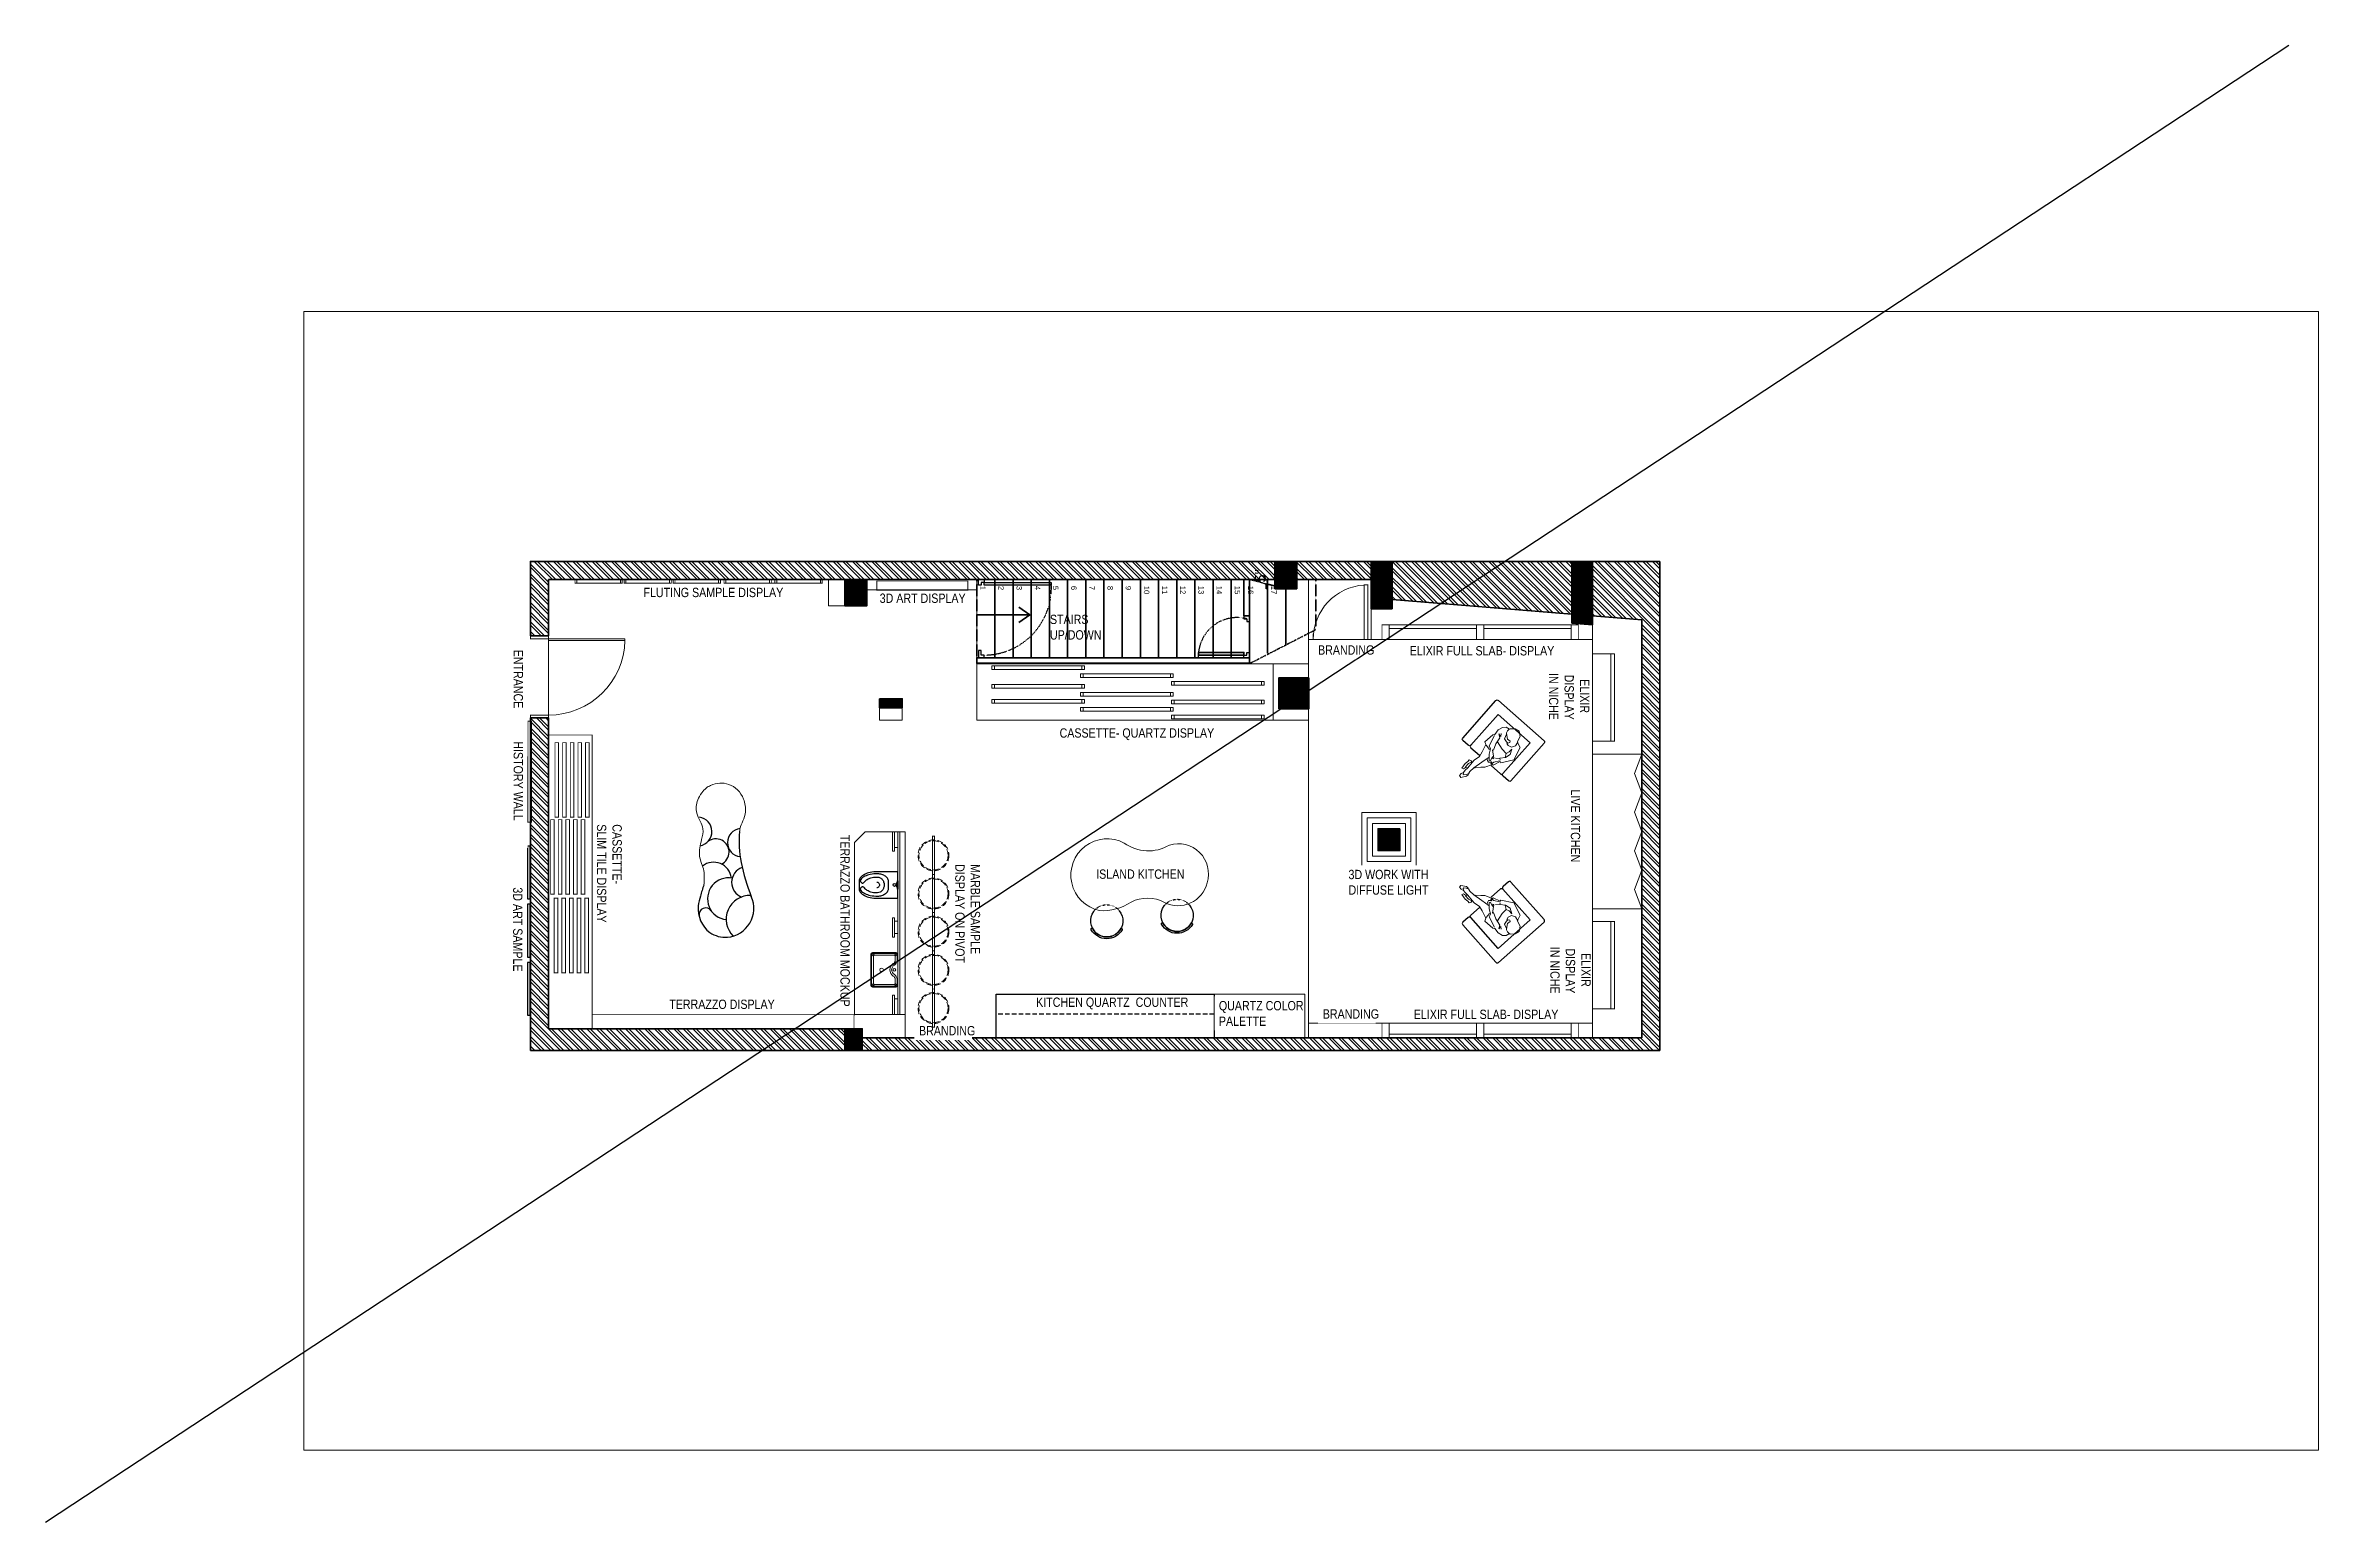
# Model space of a CAD drawing. Header units: inches. Extents: x -109431 to 29005, y -34715 to -1756.
# Drawn here: x -53506 to -52256, y -12465 to -11653 of the extents above; entities that cross this region are included whole.
import ezdxf
from ezdxf.lldxf.tags import DXFTag

# ---------------------------------------------------------------- set-up
doc = ezdxf.new("R2010")
doc.units = ezdxf.units.IN
doc.header["$LTSCALE"] = 0.05
doc.header["$MEASUREMENT"] = 0
doc.header["$PDMODE"] = 3
doc.header["$PDSIZE"] = -4
for name, pattern in [('A2-XREF-115_FURN$0$HIDDEN', [0.375, 0.25, -0.125]), ('ACAD_ISO03W100', [30, 12, -18]), ('DASHED2', [0.375, 0.25, -0.125])]:
    doc.linetypes.add(name, pattern=pattern)
doc.layers.get('Defpoints').update_dxf_attribs({"linetype": 'DASHED2'})
for name, color, linetype, lineweight in [('A-PEOPLE', 12, 'Continuous', 20), ('FURNITURE', 1, 'Continuous', 18), ('hatch', 7, 'Continuous', 25), ('WALL', 7, 'Continuous', 35)]:
    doc.layers.add(name, color=color, linetype=linetype, lineweight=lineweight)
for name, color, linetype in [('Column', 6, 'Continuous'), ('Dim', 4, 'Continuous'), ('Door', 3, 'Continuous'), ('Flooring Layout', 7, 'Continuous'), ('Furniture text & dimension', 7, 'Continuous'), ('T-furniture', 7, 'Continuous'), ('text', 4, 'Continuous')]:
    doc.layers.add(name, color=color, linetype=linetype)
doc.styles.add('4MMOF3-8', font='ARIALN.TTF', dxfattribs={"height": 5.12})
doc.styles.get("Standard").update_dxf_attribs({"font": 'stylu.ttf', "height": 6})
tags = doc.linetypes.add('A2-XREF-115_FURN$0$DASHED', pattern=[0.75, 0.5, -0.25]).pattern_tags.tags
tags[6:7] = [DXFTag(74, 4), DXFTag(75, 0), DXFTag(340, '0'), DXFTag(46, 1.0), DXFTag(50, 0.0), DXFTag(44, 0.0), DXFTag(45, 0.0)]
tags[4:5] = [DXFTag(74, 4), DXFTag(75, 0), DXFTag(340, '0'), DXFTag(46, 1.0), DXFTag(50, 0.0), DXFTag(44, 0.0), DXFTag(45, 0.0)]
doc.dimstyles.new('STANDARD$0', dxfattribs={"dimscale": 0, "dimtxt": 4, "dimasz": 0.5, "dimexe": 0, "dimexo": 0, "dimgap": 0, "dimtad": 0, "dimzin": 0, "dimdsep": 46, "dimlunit": 4, "dimtxsty": 'Standard', "dimblk": 'ARCHTICK', "dimcen": 0.09375, "dimclrd": 256, "dimclre": 8, "dimclrt": 7, "dimadec": 0, "dimazin": 0, "dimtfac": 1, "dimtofl": 0, "dimtmove": 1, "dimatfit": 3, "dimldrblk": 'OBLIQUE', "dimfxl": 0.1875, "dimtolj": 1, "dimtzin": 0, "dimlwd": -1, "dimlwe": -1, "dimarcsym": 0})
pattern_1 = [(315, (-48848.629, 72326.7286), (2.65165043, 2.65165043), []), (315, (-48848.629, 72324.9608), (2.65165043, 2.65165043), [])]
pattern_2 = [(315, (1604.03334, 22.31148), (0.08838834765, 0.08838834765), [])]
pattern_3 = [(315, (-48848.6291, 72326.72857), (0.08838834765, 0.08838834765), [])]

msp = doc.modelspace()

# ---------------------------------------------------------------- texts
at = {"layer": 'Dim', "ltscale": 0.25, "char_height": 3, "attachment_point": 1, "rotation": 270}
for s, insert in [('1 ', (-52988.77966, -11950.01677)), ('2 ', (-52978.77966, -11950.01677)), ('3 ', (-52968.77966, -11950.01677)), ('4 ', (-52958.72364, -11950.01677)), ('5 ', (-52948.77966, -11950.01677)), ('6 ', (-52938.77966, -11950.01677)), ('7 ', (-52928.77966, -11950.01677)), ('8 ', (-52918.77966, -11950.01677)), ('9 ', (-52908.77966, -11950.01677)), ('10 ', (-52898.72364, -11950.01677)), ('11 ', (-52888.77966, -11950.01677)), ('12 ', (-52878.77966, -11950.01677)), ('13 ', (-52868.72364, -11950.01677)), ('14 ', (-52858.77966, -11950.01677)), ('15', (-52848.77966, -11950.01677)), ('16', (-52841.49097, -11950.01677)), ('17 ', (-52828.77966, -11950.01677))]:
    msp.add_mtext_dynamic_manual_height_columns(s, width=44, gutter_width=1, heights=[0], dxfattribs=dict(at, insert=insert))
at = {"layer": 'text', "ltscale": 50, "char_height": 5.12, "attachment_point": 4, "style": '4MMOF3-8'}
for s, insert in [('FLUTING SAMPLE DISPLAY', (-53177.00954, -11953.66243)), ('ELIXIR FULL SLAB- DISPLAY', (-52755.49817, -11985.73237)), ('CASSETTE- QUARTZ DISPLAY', (-52948.09651, -12031.61221)), ('ELIXIR FULL SLAB- DISPLAY', (-52753.25285, -12185.7087))]:
    msp.add_mtext_dynamic_manual_height_columns(s, width=127.679357, gutter_width=15.396, heights=[0], dxfattribs=dict(at, insert=insert))
for s, insert, width in [('3D ART DISPLAY', (-53047.04994, -11956.83683), 66.2810962), ('STAIRS\\PUP/DOWN', (-52953.39824, -11972.73462), 66.2810962), ('TERRAZZO DISPLAY', (-53162.8144, -12180.17928), 66.2810962), ('KITCHEN QUARTZ  COUNTER ', (-52961.00953, -12179.69165), 96.6573193)]:
    msp.add_mtext(s, dxfattribs=dict(at, insert=insert, width=width))
at = {"layer": 'text', "ltscale": 50, "char_height": 5.12, "attachment_point": 4, "rotation": 270, "style": '4MMOF3-8'}
for s, insert, width in [('\\pi43.54286;ELIXIR\\P\\pi39.38155; DISPLAY \\P\\pi40.12894;IN NICHE', (-52667.81741, -11957.81642), 105.1209635), ('LIVE KITCHEN', (-52664.34523, -12061.97324), 105.1209635), ('TERRAZZO BATHROOM MOCKUP', (-53066.1159, -12086.94507), 103.7020243), ('MARBLE SAMPLE\\PDISPLAY ON PIVOT', (-52998.70935, -12103.03531), 105.1209635), ('3D ART SAMPLE', (-53246.16725, -12115.83972), 72.3298546), ('\\pi43.54286;ELIXIR\\P\\pi39.38155; DISPLAY \\P\\pi40.12894;IN NICHE', (-52667.10441, -12108.4053), 105.1209635)]:
    msp.add_mtext(s, dxfattribs=dict(at, insert=insert, width=width))
at = {"layer": 'text', "ltscale": 50, "insert": (-53195.79826, -12081.11856), "char_height": 5.12, "attachment_point": 4, "rotation": 270, "style": '4MMOF3-8'}
msp.add_mtext_dynamic_manual_height_columns('CASSETTE- \\PSLIM TILE DISPLAY', width=127.679357, gutter_width=15.396, heights=[0], dxfattribs=at)

# ---------------------------------------------------------------- blocks, each defined once
blk = doc.blocks.new('_ArchTick')
at = {"color": 0, "const_width": 0.15}
blk.add_lwpolyline([(-0.5, -0.5), (0.5, 0.5)], dxfattribs=at)
blk = doc.blocks.new('*D281')
at = {"layer": 'Defpoints', "color": 0, "ltscale": 0.25, "transparency": 16777216}
for p in [(-52834.5, -11946.6), (-52829.7, -11946.6), (-52829.7, -11951.6)]:
    blk.add_point(p, dxfattribs=at)
at = {"layer": 'Dim', "linetype": 'ACAD_ISO03W100', "ltscale": 0.25, "transparency": 16777216}
for p, q in [((-52834.5, -11949.1), (-52837.6, -11948.1)), ((-52834.5, -11951.6), (-52834.5, -11946.6))]:
    blk.add_line(p, q, dxfattribs=at)
at = {"layer": 'Dim', "color": 8, "linetype": 'ACAD_ISO03W100', "ltscale": 0.25, "transparency": 16777216}
for p, q in [((-52834.3, -11946.6), (-52834.5, -11946.6)), ((-52834.3, -11951.6), (-52834.5, -11951.6))]:
    blk.add_line(p, q, dxfattribs=at)
at = {"layer": 'Dim', "ltscale": 0.25, "transparency": 16777216, "xscale": 0.5, "yscale": 0.5, "zscale": 0.5}
for p, rotation in [((-52834.5, -11946.6), 90), ((-52834.5, -11951.6), 270)]:
    blk.add_blockref('_ArchTick', p, dxfattribs=dict(at, rotation=rotation))
at = {"layer": 'Dim', "color": 7, "ltscale": 0.25, "transparency": 16777216, "insert": (-52837.6, -11944.5), "char_height": 6, "attachment_point": 5, "rotation": 90}
blk.add_mtext('\\A1;5"', dxfattribs=at)
blk = doc.blocks.new('_OBLIQUE')
at = {"color": 0, "linetype": 'ByBlock'}
blk.add_line((-0.5, -0.5), (0.5, 0.5), dxfattribs=at)
blk = doc.blocks.new('HINDWARE VASCA BASIN')
at = {"ltscale": 10}
for points in [[(-8.5, -15), (8.5, -15, 0.414214), (9.5, -14), (9.5, -1, 0.414214), (8.5, 0), (-8.5, 0, 0.414214), (-9.5, -1), (-9.5, -14, 0.414214)], [(5.1, -0.5), (8.5, -0.5, -0.414214), (9, -1), (9, -14, -0.414214), (8.5, -14.5), (-8.5, -14.5, -0.414214), (-9, -14), (-9, -1, -0.414214), (-8.5, -0.5), (-5.1, -0.5, -0.233404), (-2.6, -2, 0.262849), (0, -3.5, 0.262849), (2.6, -2, -0.233404)]]:
    blk.add_lwpolyline(points, format="xyb", close=True, dxfattribs=at)
at = {"color": 9, "ltscale": 10}
for points in [[(-9, -1), (-8, -2)], [(-8.5, -0.5), (-7.5, -1.5)], [(8.5, -0.5), (7.5, -1.5)], [(9, -1), (8, -2)], [(-9, -14), (-8, -13)], [(-8.5, -14.5), (-7.5, -13.5)], [(8.5, -14.5), (7.5, -13.5)], [(9, -14), (8, -13)]]:
    blk.add_lwpolyline(points, dxfattribs=at)
blk.add_lwpolyline([(5.2, -1.5), (7.5, -1.5, -0.414214), (8, -2), (8, -13, -0.414214), (7.5, -13.5), (-7.5, -13.5, -0.414214), (-8, -13), (-8, -2, -0.414214), (-7.5, -1.5), (-5.2, -1.5, -0.227834), (-3.4, -2.6, 0.262027), (0, -4.5, 0.262027), (3.4, -2.6, -0.227834)], format="xyb", close=True, dxfattribs=at)
at = {"ltscale": 10}
for centre, radius in [((0, -9), 1), ((0, -2), 0.75)]:
    blk.add_circle(centre, radius, dxfattribs=at)
blk = doc.blocks.new('A$C26633AF0')
at = {"layer": 'T-furniture', "color": 11}
blk.add_lwpolyline([(0, 10.5, 0.049648), (0.4, 6.2, 0.06346), (1.5, 3.1, 0.103485), (3.4, 0.6, 0.178458), (5.1, 0), (9.9, 0, 0.178458), (11.6, 0.6, 0.103485), (13.5, 3.1, 0.06346), (14.6, 6.2, 0.049648), (15, 10.5), (15, 22), (0, 22)], format="xyb", close=True, dxfattribs=at)
at = {"layer": 'T-furniture', "color": 1}
blk.add_lwpolyline([(10.6, 0.9, 0.103485), (12.4, 3.3, 0.06346), (13.4, 6.3, 0.049648), (13.8, 10.5, 0.075858), (13.4, 12.9, 0.086069), (12.4, 14.9, 0.105985), (10.9, 16.3, 0.126201), (9.1, 16.7), (5.9, 16.7, 0.126201), (4.1, 16.3, 0.105985), (2.6, 14.9, 0.086069), (1.6, 12.9, 0.075858), (1.2, 10.5, 0.049648), (1.6, 6.3, 0.06346), (2.6, 3.3, 0.103485), (4.4, 0.9, 0.097511), (4.9, 0.7, 0.09808), (5.4, 0.7, 0.098895), (5.8, 0.9, 0.099479), (6.2, 1.3, 0.099479), (6.4, 1.7, 0.098895), (6.4, 2.2, 0.09808), (6.2, 2.7, 0.097511), (5.8, 3, -0.102445), (4.4, 4.6, -0.077884), (3.4, 6.7, -0.065096), (3, 9.5, -0.024284), (3.1, 10.5, -0.115331), (3.4, 11.9, -0.103946), (4.4, 13.1, -0.091071), (5.8, 13.9, -0.083675), (7.5, 14.2, -0.083675), (9.2, 13.9, -0.091071), (10.6, 13.1, -0.103946), (11.6, 11.9, -0.115331), (11.9, 10.5, -0.024284), (12, 9.5, -0.065096), (11.6, 6.7, -0.077884), (10.6, 4.6, -0.102445), (9.2, 3, 0.097511), (8.8, 2.7, 0.09808), (8.6, 2.2, 0.098895), (8.6, 1.7, 0.099479), (8.8, 1.3, 0.099479), (9.2, 0.9, 0.098895), (9.6, 0.7, 0.09808), (10.1, 0.7, 0.097511)], format="xyb", close=True, dxfattribs=at)
at = {"layer": 'T-furniture', "color": 1, "ltscale": 2}
for points in [[(5.1, 21.7), (5.1, 22), (9.9, 22), (9.9, 21.7)], [(6.1, 21.4), (6.1, 21.7), (8.7, 21.7), (8.7, 21.4)]]:
    blk.add_lwpolyline(points, close=True, dxfattribs=at)
at = {"layer": 'T-furniture', "color": 1}
blk.add_lwpolyline([(5.9, 10, -0.111064), (6, 10.6, -0.102841), (6.3, 11, -0.093011), (6.9, 11.4, -0.087082), (7.5, 11.5, -0.087082), (8.1, 11.4, -0.093011), (8.7, 11, -0.102841), (9, 10.6, -0.111064), (9.1, 10, -0.111064)], format="xyb", dxfattribs=at)
blk.add_circle((7.5, 20.1), 0.816, dxfattribs=at)
at = {"layer": 'T-furniture', "color": 1, "ltscale": 2}
blk.add_arc((7.4, 24.6), 3.39, 247.5212, 292.4788, dxfattribs=at)
blk = doc.blocks.new('A$7E7C19E2B201E1')
at = {"color": 11}
blk.add_lwpolyline([(-219, -370, 0.428876), (-236, -397, 0.57735), (245, -381, 0.536088), (227, -355, -0.615882)], format="xyb", close=True, dxfattribs=at)
at = {"color": 6}
blk.add_arc((0, -250), 250, 142.6792, 37.3208, dxfattribs=at)
at = {"color": 1, "linetype": 'ACAD_ISO03W100', "ltscale": 3}
blk.add_arc((0, -250), 250, 37.3028, 142.6972, dxfattribs=at)
blk = doc.blocks.new('A$C9f012d1b')
at = {"layer": 'A-PEOPLE', "color": 1, "lineweight": 0}
blk.add_lwpolyline([(736, 178), (755, 204), (786, 212), (795, 233), (715, 244), (669, 233), (639, 235), (631, 208), (637, 180), (597, 183), (509, 162), (437, 176), (326, 204), (305, 239), (156, 220), (137, 204), (59, 210), (-10, 187), (-44, 153), (-53, 99), (-65, 96), (-111, 42), (-120, -21), (-78, -82), (0, -99), (15, -116), (40, -183), (227, -232), (378, -120), (370, -103), (473, -63), (471, -51), (572, 4), (610, 46), (667, 101), (683, 113), (755, 119), (784, 115), (805, 109), (837, 111), (900, 159), (892, 191), (858, 191), (822, 178), (786, 183)], close=True, dxfattribs=at)
for points in [[(4, -108), (65, -120), (116, -91), (128, -40), (118, -7), (80, -30), (67, -19), (67, 25), (36, 65), (11, 94), (-19, 103), (-44, 101)], [(25, 82), (90, 61), (105, 14), (107, -11)], [(69, 145), (101, 122), (95, 168), (126, 122), (225, 105), (313, 71), (318, 86), (395, -5), (408, -2), (387, 23), (452, 6), (458, 23), (395, 80), (326, 115), (309, 157), (151, 197)], [(189, 107), (221, -11), (229, -91), (185, -110), (132, -110), (204, -145), (282, -122), (339, -68), (355, -91)], [(330, 193), (343, 120)], [(465, 56), (477, 40), (484, 12), (467, -9), (450, -21), (477, -26), (482, -34), (437, -45), (368, -91)], [(427, 54), (547, 82), (683, 113)], [(637, 180), (736, 178)], [(646, 193), (686, 210), (749, 210)], [(829, 174), (847, 164), (847, 151), (824, 132), (784, 111)], [(229, -91), (280, -118)], [(345, -74), (381, -23)]]:
    blk.add_lwpolyline(points, dxfattribs=at)

# ---------------------------------------------------------------- dimensions: what is measured, and where the dimension line sits
at = {"layer": 'Dim', "ltscale": 0.25}
dim = msp.add_linear_dim(base=(-52834.48659, -11946.57168), p1=(-52829.68157, -11951.57168), p2=(-52829.68157, -11946.57168), angle=270, dimstyle='STANDARD$0', override={"dimscale": 1, "dimfxlon": 1}, dxfattribs=at)
dim.commit()
dim.dimension.update_dxf_attribs({"geometry": '*D281', "text_midpoint": (-52837.61616, -11948.13281)})

# ---------------------------------------------------------------- hatches: boundary and pattern name
at = {"layer": 'Column', "ltscale": 0.25}
h = msp.add_hatch(dxfattribs=at)
h.set_pattern_fill('ANSI31', color=1, angle=270)
h.set_pattern_definition(pattern_3)
h.paths.add_polyline_path([(-52817.68157, -11951.57168), (-52817.68157, -11936.57168), (-52829.68157, -11936.57168), (-52829.68157, -11951.57168)])
h = msp.add_hatch(dxfattribs=at)
h.set_pattern_fill('ANSI31', color=1, angle=270)
h.set_pattern_definition(pattern_3)
h.paths.add_polyline_path([(-52765.18157, -11962.57168), (-52765.18157, -11936.57168), (-52776.68157, -11936.57168), (-52776.68157, -11962.57168)])
h = msp.add_hatch(dxfattribs=at)
h.set_pattern_fill('ANSI31', color=1, angle=270)
h.set_pattern_definition(pattern_3)
h.paths.add_polyline_path([(-52654.88527, -11971.45771), (-52654.88527, -11936.57168), (-52666.38527, -11936.57168), (-52666.38527, -11970.53121)])
h = msp.add_hatch(dxfattribs=at)
h.set_pattern_fill('ANSI31', color=1, angle=270)
h.set_pattern_definition(pattern_2)
h.paths.add_polyline_path([(-53054.18157, -11961.07168), (-53054.18157, -11946.57168), (-53066.18157, -11946.57168), (-53066.18157, -11961.07168)])
h = msp.add_hatch(dxfattribs=at)
h.set_pattern_fill('ANSI31', color=1, angle=270)
h.set_pattern_definition(pattern_2)
h.paths.add_polyline_path([(-52813.6816, -12017.57168), (-52813.68157, -12010.57168), (-52827.43157, -12010.57168), (-52827.43157, -12017.57168)])
h.paths.add_polyline_path([(-52810.93157, -12017.57168), (-52810.93157, -12010.57168), (-52813.68157, -12010.57168), (-52813.6816, -12017.57168)])
h.paths.add_polyline_path([(-52813.68157, -12010.57168), (-52810.93157, -12010.57168), (-52810.93157, -12000.57168), (-52827.43157, -12000.57168), (-52827.43157, -12010.57168)])
h = msp.add_hatch(dxfattribs=at)
h.set_pattern_fill('ANSI31', color=1, angle=270)
h.set_pattern_definition(pattern_2)
h.paths.add_polyline_path([(-53034.68157, -12017.07168), (-53034.68157, -12012.07168), (-53047.18157, -12012.07168), (-53047.18157, -12017.07168)])
h = msp.add_hatch(dxfattribs=at)
h.set_pattern_fill('ANSI31', color=1, angle=270)
h.set_pattern_definition(pattern_2)
h.paths.add_polyline_path([(-52765.18479, -12095.63297), (-52765.18479, -12083.63297), (-52772.88527, -12083.63297), (-52772.88527, -12095.63297)])
h.paths.add_polyline_path([(-52760.88527, -12095.63297), (-52760.88527, -12084.63297), (-52765.18479, -12084.63297), (-52765.18479, -12095.63297)])
h.paths.add_polyline_path([(-52760.88527, -12084.63297), (-52760.88527, -12083.63297), (-52765.18479, -12083.63297), (-52765.18479, -12084.63297)])
h = msp.add_hatch(dxfattribs=at)
h.set_pattern_fill('ANSI31', color=1, angle=270)
h.set_pattern_definition(pattern_2)
h.paths.add_polyline_path([(-53056.682, -12205.57168), (-53056.682, -12193.57168), (-53066.21551, -12193.57168), (-53066.21551, -12205.57168)])
at = {"layer": 'hatch', "ltscale": 0.25}
h = msp.add_hatch(dxfattribs=at)
h.set_pattern_fill('ANSI32', color=8, scale=10, angle=270)
h.set_pattern_definition(pattern_1)
h.paths.add_polyline_path([(-53066.18157, -11946.57168), (-53066.18157, -11936.57168), (-53239.18157, -11936.57168), (-53239.18157, -11977.57168), (-53229.18157, -11977.57168), (-53229.18157, -11946.57168)])
h = msp.add_hatch(dxfattribs=at)
h.set_pattern_fill('ANSI32', color=8, scale=10, angle=270)
h.set_pattern_definition(pattern_1)
h.paths.add_polyline_path([(-53054.18157, -11946.57168), (-53054.18157, -11936.57168), (-53066.18157, -11936.57168), (-53066.18157, -11946.57168)])
h = msp.add_hatch(dxfattribs=at)
h.set_pattern_fill('ANSI32', color=8, scale=10, angle=270)
h.set_pattern_definition(pattern_1)
h.paths.add_polyline_path([(-52627.88527, -11968.63297), (-52627.88527, -12198.63297), (-53056.682, -12198.57168), (-53056.682, -12205.57168), (-52617.88527, -12205.57168), (-52617.88527, -11936.57168), (-52800.66281, -11936.57168), (-52800.66281, -11946.57168), (-52776.68157, -11946.57168), (-52765.18157, -11946.57168), (-52765.18157, -11957.57168), (-52666.38527, -11965.53121), (-52654.88527, -11966.45771)])
h.paths.add_polyline_path([(-52655.29971, -11965.42701), (-52655.29971, -11972.51842), (-52647.05688, -11972.51842), (-52647.05688, -11965.42701)], flags=24)
h = msp.add_hatch(dxfattribs=at)
h.set_pattern_fill('ANSI32', color=8, scale=10, angle=270)
h.set_pattern_definition(pattern_1)
h.paths.add_polyline_path([(-52857.9715, -11946.57168), (-52857.9715, -11936.57168), (-52993.68157, -11936.57168), (-53035.18157, -11936.57168), (-53054.18157, -11936.57168), (-53054.18157, -11946.57168), (-53035.18157, -11946.57168), (-52993.68157, -11946.57168)])
h = msp.add_hatch(dxfattribs=at)
h.set_pattern_fill('ANSI32', color=8, scale=10, angle=270)
h.set_pattern_definition(pattern_1)
h.paths.add_polyline_path([(-52817.68157, -11951.57168), (-52817.68157, -11946.57168), (-52800.66281, -11946.57168), (-52800.66281, -11936.57168), (-52857.9715, -11936.57168), (-52857.9715, -11946.57168), (-52843.68157, -11946.57168), (-52829.68157, -11946.57168), (-52829.68157, -11951.57168)])
h = msp.add_hatch(dxfattribs=at)
h.set_pattern_fill('ANSI32', color=8, scale=10, angle=270)
h.set_pattern_definition(pattern_1)
h.paths.add_polyline_path([(-53066.21551, -12205.57168), (-53066.21551, -12193.57168), (-53229.18157, -12193.57168), (-53229.18157, -12022.57168), (-53239.18157, -12022.57168), (-53239.18157, -12205.57168)])

# ---------------------------------------------------------------- linework, layer by layer
at = {"color": 11}
for points in [[(-52681.53546, -12036.57449), (-52699.81077, -12057.20242, -0.4142135624), (-52701.20017, -12057.28644), (-52704.14702, -12054.67568, -0.4142135624), (-52704.23104, -12053.28628), (-52689.21918, -12036.34191), (-52706.91483, -12020.66445), (-52721.92669, -12037.60882, -0.4142135624), (-52723.3161, -12037.69284), (-52726.26294, -12035.08208, -0.4142135624), (-52726.34697, -12033.69268), (-52708.07166, -12013.06475, -0.4142135624), (-52706.68225, -12012.98073), (-52681.61948, -12035.18509, -0.4142135624)], [(-52681.53546, -12133.50965), (-52699.81077, -12112.88172, 0.4142135624), (-52701.20017, -12112.79769), (-52704.14702, -12115.40845, 0.4142135624), (-52704.23104, -12116.79785), (-52689.21918, -12133.74223), (-52706.91483, -12149.41969), (-52721.92669, -12132.47532, 0.4142135624), (-52723.3161, -12132.39129), (-52726.26294, -12135.00205, 0.4142135624), (-52726.34697, -12136.39145), (-52708.07166, -12157.01939, 0.4142135624), (-52706.68225, -12157.10341), (-52681.61948, -12134.89905, 0.4142135624)]]:
    msp.add_lwpolyline(points, format="xyb", close=True, dxfattribs=at)
at = {"color": 6}
for points in [[(-52710.67588, -12048.89144), (-52705.62044, -12053.3703, 0.4142135624), (-52704.23104, -12053.28628), (-52689.21918, -12036.34191), (-52706.90026, -12020.67736), (-52721.91212, -12037.62173, 0.4142135624), (-52721.8281, -12039.01113), (-52717.15049, -12043.15526)], [(-52710.67588, -12121.1927), (-52705.62044, -12116.71383, -0.4142135624), (-52704.23104, -12116.79785), (-52689.21918, -12133.74223), (-52706.90026, -12149.40678), (-52721.91212, -12132.46241, -0.4142135624), (-52721.8281, -12131.073), (-52717.15049, -12126.92887)]]:
    msp.add_lwpolyline(points, format="xyb", dxfattribs=at)
at = {"color": 244, "lineweight": 30, "ltscale": 50, "true_color": 0x991b1e}
for centre, radius, start, end in [((-53147.32635, -12085.15884), 7.9465, 280.90039772, 81.90428503), ((-53137.14071, -12096.39337), 7.25568, 294.50387223, 127.97352409), ((-53123.06986, -12091.19035), 7.74125, 95.76788184, 264.32778076), ((-53066.06419, -12090.49542), 58.35224, 174.7125367, 191.52986751), ((-53138.47028, -12111.8871), 9.89371, 6.92579636, 128.02881407), ((-53020.11786, -12081.79144), 105.11319, 191.17263727, 201.85793881), ((-53075.25565, -12138.59296), 72.66532, 160.57748444, 165.74235117), ((-53130.20332, -12122.12877), 11.53989, 79.90649738, 263.5789485), ((-53119.79739, -12113.08721), 8.69852, 109.24907711, 249.62967375), ((-53130.10481, -12127.44227), 16.8509, 175.09195414, 231.91624339), ((-53117.54457, -12129.91262), 29.60893, 161.86525537, 172.40765028), ((-53142.72111, -12130.87871), 3.73294, 35.29785122, 188.70555626), ((-53118.47132, -12133.33821), 13.02511, 87.54446928, 225.66581787), ((-53132.29634, -12127.38376), 15.98454, 275.45789924, 23.82938787), ((-53131.64323, -12127.00755), 16.31136, 237.11874732, 273.04774605)]:
    msp.add_arc(centre, radius, start, end, dxfattribs=at)
at = {"layer": 'Door', "ltscale": 0.25}
for points in [[(-52992.67308, -11949.57168), (-52992.67308, -11946.57168), (-52989.67308, -11946.57168), (-52989.67308, -11948.07168), (-52991.17308, -11948.07168), (-52991.17308, -11949.57168)], [(-52952.67308, -11948.07168), (-52952.67308, -11949.57168), (-52989.67308, -11949.57168), (-52989.67308, -11948.07168)], [(-52843.68157, -11969.57168), (-52843.68157, -11966.57168), (-52846.68157, -11966.57168), (-52846.68157, -11968.07168), (-52845.18157, -11968.07168), (-52845.18157, -11969.57168)], [(-52992.67308, -11985.57168), (-52992.67308, -11989.57168), (-52989.67308, -11989.57168), (-52989.67308, -11988.07168), (-52991.17308, -11988.07168), (-52991.17308, -11985.57168)], [(-52843.68157, -11986.57168), (-52843.68157, -11989.57168), (-52846.68157, -11989.57168), (-52846.68157, -11988.07168), (-52845.18157, -11988.07168), (-52845.18157, -11986.57168)]]:
    msp.add_lwpolyline(points, close=True, dxfattribs=at)
at = {"layer": 'Door', "linetype": 'ACAD_ISO03W100', "ltscale": 0.25}
for centre, radius, start, end in [((-52989.7323, -11950.96421), 37.10751, 270.09143649, 2.92343502), ((-52850.46509, -11988.78155), 21.33126, 75.65918756, 182.12277669)]:
    msp.add_arc(centre, radius, start, end, dxfattribs=at)
at = {"layer": 'FURNITURE', "ltscale": 50}
for p, q in [((-53229.18157, -11946.57168), (-53066.18157, -11946.57168)), ((-53104.68157, -11948.57168), (-53106.68157, -11948.57168)), ((-52993.62512, -12023.90395), (-52993.68157, -11946.57168)), ((-52811.24632, -11979.45765), (-52811.24632, -11946.57168)), ((-52776.68157, -11962.57168), (-52776.68157, -11979.45765)), ((-52808.60308, -11979.45765), (-52808.60308, -11976.45765)), ((-52654.91846, -12198.6291), (-52654.91846, -11971.45503)), ((-53229.18157, -11979.07168), (-53187.18157, -11979.07168)), ((-53229.18157, -11979.07168), (-53229.18157, -12021.07168)), ((-53187.18157, -11980.07168), (-53229.18157, -11980.07168)), ((-53187.18157, -11979.07168), (-53187.18157, -11980.07168)), ((-52778.60308, -11979.45765), (-52811.24632, -11979.45765)), ((-52811.24632, -11979.45765), (-52811.24632, -11992.90395)), ((-52654.91846, -11979.45765), (-52778.60308, -11979.45765)), ((-52662.74453, -11979.45765), (-52654.91846, -11979.45765)), ((-52642.90287, -11987.45593), (-52654.91846, -11987.45765)), ((-52642.90287, -12035.45593), (-52642.90287, -11987.45593)), ((-52830.62512, -11992.90395), (-52811.24632, -11992.90395)), ((-52830.62512, -12023.90395), (-52811.24632, -12023.90395)), ((-52642.90287, -12035.45593), (-52654.9116, -12035.45765)), ((-52654.90287, -12042.50071), (-52627.88628, -12042.50071)), ((-52627.88628, -12042.50071), (-52631.88615, -12053.13436)), ((-52627.88628, -12063.768), (-52631.88615, -12053.13436)), ((-52627.88628, -12042.50071), (-52627.88527, -12127.56948)), ((-52627.88628, -12063.768), (-52631.88615, -12074.40164)), ((-52627.88628, -12085.03529), (-52631.88615, -12074.40164)), ((-53061.0039, -12091.2093), (-53055.0039, -12085.2093)), ((-53061.0039, -12091.2093), (-53061.0039, -12179.84553)), ((-53061.0039, -12091.2093), (-53061.0039, -12179.84553)), ((-53036.0039, -12085.2093), (-53055.0039, -12085.2093)), ((-53040.0039, -12095.8693), (-53040.0039, -12085.2093)), ((-53039.0039, -12085.2093), (-53039.0039, -12095.8693)), ((-53037.0039, -12085.2093), (-53037.0039, -12185.84553)), ((-52627.88578, -12085.0351), (-52631.88565, -12095.66874)), ((-53040.0039, -12095.8693), (-53039.0039, -12095.8693)), ((-53039.0039, -12093.8693), (-53037.0039, -12093.8693)), ((-53037.0039, -12094.50553), (-53037.0039, -12134.50553)), ((-52627.88578, -12106.30239), (-52631.88565, -12095.66874)), ((-52627.88578, -12106.30239), (-52631.88565, -12116.93603)), ((-52654.90186, -12127.56948), (-52627.88527, -12127.56948)), ((-52654.90186, -12127.56948), (-52642.90186, -12127.56948)), ((-52627.88578, -12127.56967), (-52631.88565, -12116.93603)), ((-53040.0039, -12132.50553), (-53040.0039, -12143.18553)), ((-53040.0039, -12132.50553), (-53039.0039, -12132.50553)), ((-53039.0039, -12143.18553), (-53039.0039, -12132.50553)), ((-53039.0039, -12134.50553), (-53037.0039, -12134.50553)), ((-53039.0039, -12141.18553), (-53037.0039, -12141.18553)), ((-52642.90186, -12134.61426), (-52654.91059, -12134.61255)), ((-52642.90186, -12134.61426), (-52642.90186, -12182.61426)), ((-53040.0039, -12143.18553), (-53039.0039, -12143.18553)), ((-53040.0039, -12175.18553), (-53039.0039, -12175.18553)), ((-53040.0039, -12175.18553), (-53040.0039, -12185.84553)), ((-53039.0039, -12185.84553), (-53039.0039, -12175.18553)), ((-53039.0039, -12177.18553), (-53037.0039, -12177.18553)), ((-53061.18157, -12185.84553), (-53033.0039, -12185.84553)), ((-53061.0039, -12179.84553), (-53061.0039, -12186.2093)), ((-53055.0039, -12185.84553), (-53036.0039, -12185.84553)), ((-53037.0039, -12185.84553), (-53039.0039, -12185.84553)), ((-53033.0039, -12185.84553), (-53033.00571, -12198.57506)), ((-52662.74525, -12190.61255), (-52654.91846, -12190.61255)), ((-52642.90186, -12182.61426), (-52654.91745, -12182.61255)), ((-52642.90186, -12198.63082), (-52642.90186, -12198.63297))]:
    msp.add_line(p, q, dxfattribs=at)
at = {"layer": 'FURNITURE', "ltscale": 50, "const_width": 0.5}
for points in [[(-53213.67126, -11948.57168), (-53214.67126, -11948.57168), (-53214.67126, -11946.57168), (-53213.67126, -11946.57168), (-53213.67126, -11948.57168)], [(-53189.67126, -11948.57168), (-53188.67126, -11948.57168), (-53188.67126, -11946.57168), (-53189.67126, -11946.57168), (-53189.67126, -11948.57168)], [(-53186.67641, -11948.57168), (-53187.67641, -11948.57168), (-53187.67641, -11946.57168), (-53186.67641, -11946.57168), (-53186.67641, -11948.57168)], [(-53162.67641, -11948.57168), (-53161.67641, -11948.57168), (-53161.67641, -11946.57168), (-53162.67641, -11946.57168), (-53162.67641, -11948.57168)], [(-53159.68157, -11948.57168), (-53160.68157, -11948.57168), (-53160.68157, -11946.57168), (-53159.68157, -11946.57168), (-53159.68157, -11948.57168)], [(-53135.68157, -11948.57168), (-53134.68157, -11948.57168), (-53134.68157, -11946.57168), (-53135.68157, -11946.57168), (-53135.68157, -11948.57168)], [(-53131.68157, -11948.57168), (-53132.68157, -11948.57168), (-53132.68157, -11946.57168), (-53131.68157, -11946.57168), (-53131.68157, -11948.57168)], [(-53107.68157, -11948.57168), (-53106.68157, -11948.57168), (-53106.68157, -11946.57168), (-53107.68157, -11946.57168), (-53107.68157, -11948.57168)], [(-53103.68157, -11948.57168), (-53104.68157, -11948.57168), (-53104.68157, -11946.57168), (-53103.68157, -11946.57168), (-53103.68157, -11948.57168)], [(-53079.68157, -11948.57168), (-53078.68157, -11948.57168), (-53078.68157, -11946.57168), (-53079.68157, -11946.57168), (-53079.68157, -11948.57168)], [(-52998.58038, -11952.31357), (-52998.58038, -11947.31357), (-53048.58038, -11947.31357), (-53048.58038, -11952.31357), (-52998.58038, -11952.31357)], [(-52778.60308, -11979.45765), (-52778.60308, -11949.45765), (-52780.60308, -11949.45765), (-52780.60308, -11979.45765)], [(-53229.18157, -11979.07168), (-53239.18157, -11979.07168), (-53239.18157, -11977.57168), (-53229.18157, -11977.57168), (-53229.18157, -11979.07168)], [(-52766.74453, -11971.45765), (-52770.74453, -11971.45765), (-52770.74453, -11979.45765), (-52766.74453, -11979.45765), (-52766.74453, -11971.45765)], [(-52718.74453, -11971.45765), (-52766.74453, -11971.45765), (-52766.74453, -11973.45765), (-52718.74453, -11973.45765), (-52718.74453, -11971.45765)], [(-52714.74453, -11971.45765), (-52718.74453, -11971.45765), (-52718.74453, -11979.45765), (-52714.74453, -11979.45765), (-52714.74453, -11971.45765)], [(-52718.74453, -11971.45765), (-52714.74453, -11971.45765), (-52714.74453, -11979.45765), (-52718.74453, -11979.45765), (-52718.74453, -11971.45765)], [(-52666.74453, -11971.45765), (-52714.74453, -11971.45765), (-52714.74453, -11973.45765), (-52666.74453, -11973.45765), (-52666.74453, -11971.45765)], [(-52666.74453, -11971.45765), (-52662.74453, -11971.45765), (-52662.74453, -11979.45765), (-52666.74453, -11979.45765), (-52666.74453, -11971.45765)], [(-52642.90287, -11987.45593), (-52642.90287, -12035.45593), (-52644.90287, -12035.45593), (-52644.90287, -11987.45593), (-52642.90287, -11987.45593)], [(-52935.85844, -11996.02734), (-52935.85844, -11994.02734), (-52983.85844, -11994.02734), (-52983.85844, -11996.02734), (-52935.85844, -11996.02734)], [(-52887.064, -12000.4195), (-52887.064, -11998.4195), (-52935.064, -11998.4195), (-52935.064, -12000.4195), (-52887.064, -12000.4195)], [(-52837.05756, -12004.66017), (-52837.05756, -12002.66017), (-52885.05756, -12002.66017), (-52885.05756, -12004.66017), (-52837.05756, -12004.66017)], [(-52935.85844, -12006.23991), (-52935.85844, -12004.23991), (-52983.85844, -12004.23991), (-52983.85844, -12006.23991), (-52935.85844, -12006.23991)], [(-52935.85844, -12014.54548), (-52935.85844, -12012.54548), (-52983.85844, -12012.54548), (-52983.85844, -12014.54548), (-52935.85844, -12014.54548)], [(-52887.064, -12010.63208), (-52887.064, -12008.63208), (-52935.064, -12008.63208), (-52935.064, -12010.63208), (-52887.064, -12010.63208)], [(-52837.05756, -12014.87274), (-52837.05756, -12012.87274), (-52885.05756, -12012.87274), (-52885.05756, -12014.87274), (-52837.05756, -12014.87274)], [(-53229.18157, -12022.57168), (-53239.18157, -12022.57168), (-53239.18157, -12021.07168), (-53229.18157, -12021.07168), (-53229.18157, -12022.57168)], [(-52887.064, -12018.93764), (-52887.064, -12016.93764), (-52935.064, -12016.93764), (-52935.064, -12018.93764), (-52887.064, -12018.93764)], [(-52837.05756, -12023.17831), (-52837.05756, -12021.17831), (-52885.05756, -12021.17831), (-52885.05756, -12023.17831), (-52837.05756, -12023.17831)], [(-53223.67955, -12036.23203), (-53225.67955, -12036.23203), (-53225.67955, -12077.23203), (-53223.67955, -12077.23203), (-53223.67955, -12036.23203)], [(-53219.46616, -12036.23203), (-53221.46616, -12036.23203), (-53221.46616, -12077.23203), (-53219.46616, -12077.23203), (-53219.46616, -12036.23203)], [(-53215.25276, -12036.23203), (-53217.25276, -12036.23203), (-53217.25276, -12077.23203), (-53215.25276, -12077.23203), (-53215.25276, -12036.23203)], [(-53211.03937, -12036.23203), (-53213.03937, -12036.23203), (-53213.03937, -12077.23203), (-53211.03937, -12077.23203), (-53211.03937, -12036.23203)], [(-53206.82598, -12036.23203), (-53208.82598, -12036.23203), (-53208.82598, -12077.23203), (-53206.82598, -12077.23203), (-53206.82598, -12036.23203)], [(-53226.07, -12078.59969), (-53228.07, -12078.59969), (-53228.07, -12119.59969), (-53226.07, -12119.59969), (-53226.07, -12078.59969)], [(-53221.8566, -12078.59969), (-53223.8566, -12078.59969), (-53223.8566, -12119.59969), (-53221.8566, -12119.59969), (-53221.8566, -12078.59969)], [(-53217.64321, -12078.59969), (-53219.64321, -12078.59969), (-53219.64321, -12119.59969), (-53217.64321, -12119.59969), (-53217.64321, -12078.59969)], [(-53213.42981, -12078.59969), (-53215.42981, -12078.59969), (-53215.42981, -12119.59969), (-53213.42981, -12119.59969), (-53213.42981, -12078.59969)], [(-53209.21642, -12078.59969), (-53211.21642, -12078.59969), (-53211.21642, -12119.59969), (-53209.21642, -12119.59969), (-53209.21642, -12078.59969)], [(-53224.12443, -12121.79135), (-53226.12443, -12121.79135), (-53226.12443, -12162.79135), (-53224.12443, -12162.79135), (-53224.12443, -12121.79135)], [(-53219.91103, -12121.79135), (-53221.91103, -12121.79135), (-53221.91103, -12162.79135), (-53219.91103, -12162.79135), (-53219.91103, -12121.79135)], [(-53215.69764, -12121.79135), (-53217.69764, -12121.79135), (-53217.69764, -12162.79135), (-53215.69764, -12162.79135), (-53215.69764, -12121.79135)], [(-53211.48424, -12121.79135), (-53213.48424, -12121.79135), (-53213.48424, -12162.79135), (-53211.48424, -12162.79135), (-53211.48424, -12121.79135)], [(-53207.27085, -12121.79135), (-53209.27085, -12121.79135), (-53209.27085, -12162.79135), (-53207.27085, -12162.79135), (-53207.27085, -12121.79135)], [(-52642.90186, -12182.61426), (-52642.90186, -12134.61426), (-52644.90186, -12134.61426), (-52644.90186, -12182.61426), (-52642.90186, -12182.61426)], [(-53205.18157, -12185.84553), (-53205.18157, -12193.84553), (-53061.18157, -12193.84553), (-53061.18157, -12185.84553), (-53205.18157, -12185.84553)], [(-52766.74525, -12198.61255), (-52770.74525, -12198.61255), (-52770.74525, -12190.61255), (-52766.74525, -12190.61255), (-52766.74525, -12198.61255)], [(-52714.74525, -12198.61255), (-52718.74525, -12198.61255), (-52718.74525, -12190.61255), (-52714.74525, -12190.61255), (-52714.74525, -12198.61255)], [(-52718.74525, -12198.61255), (-52714.74525, -12198.61255), (-52714.74525, -12190.61255), (-52718.74525, -12190.61255), (-52718.74525, -12198.61255)], [(-52666.74525, -12198.61255), (-52662.74525, -12198.61255), (-52662.74525, -12190.61255), (-52666.74525, -12190.61255), (-52666.74525, -12198.61255)], [(-52718.74525, -12198.61255), (-52766.74525, -12198.61255), (-52766.74525, -12196.61255), (-52718.74525, -12196.61255), (-52718.74525, -12198.61255)], [(-52666.74525, -12198.61255), (-52714.74525, -12198.61255), (-52714.74525, -12196.61255), (-52666.74525, -12196.61255), (-52666.74525, -12198.61255)]]:
    msp.add_lwpolyline(points, dxfattribs=at)
for points in [[(-53213.67126, -11948.57168), (-53189.67126, -11948.57168), (-53189.67126, -11946.57168), (-53213.67126, -11946.57168)], [(-53186.67641, -11948.57168), (-53162.67641, -11948.57168), (-53162.67641, -11946.57168), (-53186.67641, -11946.57168)], [(-53159.68157, -11948.57168), (-53135.68157, -11948.57168), (-53135.68157, -11946.57168), (-53159.68157, -11946.57168)], [(-53107.68157, -11948.57168), (-53131.68157, -11948.57168), (-53131.68157, -11946.57168), (-53107.68157, -11946.57168)], [(-53079.68157, -11948.57168), (-53103.68157, -11948.57168), (-53103.68157, -11946.57168), (-53079.68157, -11946.57168)], [(-53205.18157, -12193.57168), (-53205.18157, -12032.01109), (-53229.18157, -12032.01109), (-53229.18157, -12193.57168)], [(-53017.95778, -12087.71669), (-53017.95778, -12108.71669), (-53016.95778, -12108.71669), (-53016.95778, -12087.71669)], [(-53017.95778, -12129.71669), (-53017.95778, -12108.71669), (-53016.95778, -12108.71669), (-53016.95778, -12129.71669)], [(-53017.95778, -12150.71669), (-53017.95778, -12129.71669), (-53016.95778, -12129.71669), (-53016.95778, -12150.71669)], [(-53017.95778, -12171.71669), (-53017.95778, -12150.71669), (-53016.95778, -12150.71669), (-53016.95778, -12171.71669)]]:
    msp.add_lwpolyline(points, close=True, dxfattribs=at)
at = {"layer": 'FURNITURE', "ltscale": 50}
for points in [[(-53054.18157, -11961.07168), (-53075.26473, -11961.07168), (-53075.26473, -11946.57168), (-53054.18157, -11946.57168)], [(-52993.68157, -11946.57168), (-53054.18157, -11946.57168), (-53054.18157, -11952.22073), (-52993.68157, -11952.22073)], [(-52993.62512, -11992.90395), (-52830.62512, -11992.90395), (-52830.62512, -12023.90395), (-52993.62512, -12023.90395)], [(-52983.85844, -11996.02734), (-52985.35844, -11996.02734), (-52985.35844, -11994.02734), (-52983.85844, -11994.02734)], [(-52935.064, -12000.4195), (-52936.564, -12000.4195), (-52936.564, -11998.4195), (-52935.064, -11998.4195)], [(-52935.85844, -11996.02734), (-52934.35844, -11996.02734), (-52934.35844, -11994.02734), (-52935.85844, -11994.02734)], [(-52887.064, -12000.4195), (-52885.564, -12000.4195), (-52885.564, -11998.4195), (-52887.064, -11998.4195)], [(-52885.05756, -12004.66017), (-52886.55756, -12004.66017), (-52886.55756, -12002.66017), (-52885.05756, -12002.66017)], [(-52837.05756, -12004.66017), (-52835.55756, -12004.66017), (-52835.55756, -12002.66017), (-52837.05756, -12002.66017)], [(-53047.18157, -12012.07168), (-53034.68157, -12012.07168), (-53034.68157, -12023.90395), (-53047.18157, -12023.90395)], [(-52983.85844, -12006.23991), (-52985.35844, -12006.23991), (-52985.35844, -12004.23991), (-52983.85844, -12004.23991)], [(-52983.85844, -12014.45248), (-52985.35844, -12014.45248), (-52985.35844, -12012.45248), (-52983.85844, -12012.45248)], [(-52935.064, -12010.63208), (-52936.564, -12010.63208), (-52936.564, -12008.63208), (-52935.064, -12008.63208)], [(-52935.85844, -12006.23991), (-52934.35844, -12006.23991), (-52934.35844, -12004.23991), (-52935.85844, -12004.23991)], [(-52935.85844, -12014.54548), (-52934.35844, -12014.54548), (-52934.35844, -12012.54548), (-52935.85844, -12012.54548)], [(-52887.064, -12010.63208), (-52885.564, -12010.63208), (-52885.564, -12008.63208), (-52887.064, -12008.63208)], [(-52885.05756, -12014.87274), (-52886.55756, -12014.87274), (-52886.55756, -12012.87274), (-52885.05756, -12012.87274)], [(-52837.05756, -12014.87274), (-52835.55756, -12014.87274), (-52835.55756, -12012.87274), (-52837.05756, -12012.87274)], [(-52935.064, -12018.93764), (-52936.564, -12018.93764), (-52936.564, -12016.93764), (-52935.064, -12016.93764)], [(-52887.064, -12018.93764), (-52885.564, -12018.93764), (-52885.564, -12016.93764), (-52887.064, -12016.93764)], [(-52885.05756, -12023.17831), (-52886.55756, -12023.17831), (-52886.55756, -12021.17831), (-52885.05756, -12021.17831)], [(-52837.05756, -12023.17831), (-52835.55756, -12023.17831), (-52835.55756, -12021.17831), (-52837.05756, -12021.17831)], [(-52781.88527, -12074.63297), (-52751.88527, -12074.63297), (-52751.88527, -12104.63297), (-52781.88527, -12104.63297)], [(-52778.88527, -12077.63297), (-52754.88527, -12077.63297), (-52754.88527, -12101.63297), (-52778.88527, -12101.63297)], [(-53033.0039, -12085.2093), (-53033.0039, -12185.84553), (-53036.0039, -12185.84553), (-53036.0039, -12085.2093)], [(-52775.88527, -12080.63297), (-52757.88527, -12080.63297), (-52757.88527, -12098.63297), (-52775.88527, -12098.63297)], [(-52772.88527, -12083.63297), (-52760.88527, -12083.63297), (-52760.88527, -12095.63297), (-52772.88527, -12095.63297)]]:
    msp.add_lwpolyline(points, close=True, dxfattribs=at)
for points in [[(-53036.0039, -12085.2093), (-53036.0039, -12185.84553)], [(-53033.0039, -12089.84553), (-53033.0039, -12185.84553)]]:
    msp.add_lwpolyline(points, dxfattribs=at)
at = {"layer": 'FURNITURE', "color": 252, "linetype": 'A2-XREF-115_FURN$0$HIDDEN', "ltscale": 250, "true_color": 0x939598}
for centre, radius in [((-53017.45778, -12098.21669), 8.5), ((-53017.45778, -12098.21669), 8), ((-53017.45778, -12119.21669), 8.5), ((-53017.45778, -12119.21669), 8), ((-53017.45778, -12140.21669), 8.5), ((-53017.45778, -12140.21669), 8), ((-53017.45778, -12161.21669), 8.5), ((-53017.45778, -12161.21669), 8)]:
    msp.add_circle(centre, radius, dxfattribs=at)
at = {"layer": 'FURNITURE', "ltscale": 50}
for centre, radius, start, end in [((-52778.60308, -11979.45765), 30, 93.82255373, 180), ((-53229.19009, -11979.05075), 42.02093, 270.0116194, 358.60782621), ((-52921.93448, -12109.10093), 19.96251, 62.0016632, 257.7526118), ((-52899.29396, -12073.07467), 22.68561, 234.20284468, 300.65451919), ((-52882.73866, -12108.35422), 16.53465, 342.5386809, 107.56085066), ((-52882.87504, -12109.57729), 16.34244, 242.68511671, 346.77644014), ((-52924.29268, -12100.9305), 27.74214, 266.12147089, 303.99861234), ((-52899.73782, -12141.6839), 19.92378, 61.96774634, 116.99031906)]:
    msp.add_arc(centre, radius, start, end, dxfattribs=at)
for points in [[(-53145.02357, -12089.59206), (-53144.31824, -12083.62066), (-53147.68233, -12075.09788), (-53147.13977, -12067.76938), (-53144.96081, -12063.87265)], [(-53143.78574, -12114.42944), (-53143.82994, -12106.74633), (-53146.16316, -12098.60327), (-53145.02357, -12089.59206)]]:
    msp.add_spline(points, degree=3, dxfattribs=at)
msp.add_open_spline([(-53144.96081, -12063.87265), (-53143.27343, -12061.56422), (-53138.52897, -12058.36824), (-53129.04965, -12057.89818), (-53121.7848, -12065.05877), (-53120.00938, -12076.14606), (-53123.68605, -12081.41209), (-53124.00973, -12084.13614), (-53124.16814, -12085.1181)], degree=3, knots=[0, 0, 0, 0, 4.7276274447, 14.5888073365, 26.1491999826, 32.7157374798, 43.3062862939, 45.3049012763, 45.3049012763, 45.3049012763, 45.3049012763], dxfattribs=at)
at = {"layer": 'Furniture text & dimension', "linetype": 'A2-XREF-115_FURN$0$HIDDEN', "ltscale": 200}
msp.add_line((-52863.07537, -12185.59929), (-52983.07537, -12185.59929), dxfattribs=at)
at = {"layer": 'Furniture text & dimension', "ltscale": 50}
for points in [[(-53239.34751, -12122.16181), (-53239.34751, -12093.16181), (-53240.84751, -12093.16181), (-53240.84751, -12122.16181)], [(-53239.34751, -12154.16181), (-53239.34751, -12125.16181), (-53240.84751, -12125.16181), (-53240.84751, -12154.16181)], [(-53239.34751, -12186.16181), (-53239.34751, -12157.16181), (-53240.84751, -12157.16181), (-53240.84751, -12186.16181)], [(-52983.07537, -12174.59929), (-52863.07537, -12174.59929), (-52863.07537, -12198.59929), (-52983.07537, -12198.59929)]]:
    msp.add_lwpolyline(points, close=True, dxfattribs=at)
at = {"layer": 'WALL', "ltscale": 0.25}
for p, q in [((-53229.18157, -12022.57168), (-53229.18157, -12193.57168)), ((-53229.18157, -12193.57168), (-53063.18157, -12193.57168)), ((-53063.18157, -12193.57168), (-53056.68157, -12193.57168)), ((-53056.68157, -12193.57168), (-53056.68157, -12198.57168)), ((-53056.68157, -12198.57168), (-52627.88527, -12198.63297)), ((-53239.18157, -12205.57168), (-52617.88527, -12205.57168))]:
    msp.add_line(p, q, dxfattribs=at)
for points in [[(-53239.18157, -11977.57168), (-53239.18157, -11936.57168), (-53054.18157, -11936.57168)], [(-53054.18157, -11936.57168), (-53035.18157, -11936.57168), (-52993.68157, -11936.57168), (-52617.88527, -11936.57168)], [(-52666.38527, -11936.57168), (-52666.38527, -11970.53121)], [(-52654.88527, -11936.57168), (-52654.88527, -11971.45771)], [(-52617.88527, -12205.57168), (-52617.88527, -11936.57168)], [(-53229.18157, -11977.57168), (-53229.18157, -11946.57168)], [(-53229.18157, -11946.57168), (-53054.18157, -11946.57168)], [(-53054.18157, -11946.57168), (-53035.18157, -11946.57168), (-52993.68157, -11946.57168), (-52843.68157, -11946.57168)], [(-52843.68157, -11946.57168), (-52829.68157, -11946.57168), (-52829.68157, -11951.57168), (-52817.68157, -11951.57168), (-52817.68157, -11946.57168), (-52776.68157, -11946.57168), (-52776.68157, -11962.57168), (-52765.18157, -11962.57168), (-52765.18157, -11957.57168), (-52765.18157, -11957.57168)], [(-52765.18157, -11957.57168), (-52666.38527, -11965.53121)], [(-53239.18157, -11977.57168), (-53229.18157, -11977.57168)], [(-52993.68157, -11989.57168), (-52993.68157, -11992.57168), (-52843.68157, -11992.57168), (-52843.68157, -11969.57168)], [(-52666.38527, -11970.53121), (-52654.88527, -11971.45771)], [(-52654.88527, -11966.45771), (-52627.88527, -11968.63297)], [(-52627.88527, -12198.63297), (-52627.88527, -11968.63297)], [(-52810.93157, -12000.57168), (-52810.93157, -12017.57168), (-52827.43157, -12017.57168), (-52827.43157, -12000.57168), (-52810.93157, -12000.57168)], [(-53239.18157, -12022.57168), (-53229.18157, -12022.57168)], [(-53239.18157, -12022.57168), (-53239.18157, -12205.57168)]]:
    msp.add_lwpolyline(points, dxfattribs=at)
for points in [[(-52817.68157, -11951.57168), (-52817.68157, -11936.57168), (-52829.68157, -11936.57168), (-52829.68157, -11951.57168)], [(-52765.18157, -11962.57168), (-52765.18157, -11936.57168), (-52776.68157, -11936.57168), (-52776.68157, -11962.57168)], [(-53066.18157, -11946.57168), (-53066.18157, -11961.07168), (-53054.18157, -11961.07168), (-53054.18157, -11946.57168)], [(-52843.68157, -11946.57168), (-52843.68157, -11966.57168), (-52846.68157, -11966.57168), (-52846.68157, -11946.57168)], [(-52843.68157, -11992.57168), (-52843.68157, -11989.57168), (-52993.68157, -11989.57168), (-52993.68157, -11992.57168)], [(-52846.68157, -11988.07168), (-52871.68157, -11988.07168), (-52871.68157, -11986.57168), (-52846.68157, -11986.57168)], [(-53047.18157, -12012.07168), (-53047.18157, -12017.07168), (-53034.68157, -12017.07168), (-53034.68157, -12012.07168)], [(-52760.88527, -12083.63297), (-52760.88527, -12095.63297), (-52772.88527, -12095.63297), (-52772.88527, -12083.63297)], [(-53066.21551, -12193.57168), (-53066.21551, -12205.57168), (-53056.682, -12205.57168), (-53056.682, -12193.57168)]]:
    msp.add_lwpolyline(points, close=True, dxfattribs=at)
at = {"layer": 'WALL', "color": 8, "linetype": 'ACAD_ISO03W100', "ltscale": 0.25}
for points in [[(-52829.68157, -11950.03322), (-52843.18157, -11946.57168), (-52993.68157, -11946.57168), (-52993.68157, -11989.57168)], [(-52807.18157, -11946.57168), (-52807.18157, -11974.07168)], [(-52843.18157, -11992.57168), (-52807.18157, -11974.07168)]]:
    msp.add_lwpolyline(points, dxfattribs=at)
at = {"layer": 'WALL', "color": 8, "ltscale": 0.25}
for points in [[(-52983.68157, -11946.57168), (-52983.68157, -11989.57168)], [(-52973.68157, -11946.57168), (-52973.68157, -11989.57168)], [(-52963.68157, -11946.57168), (-52963.68157, -11989.57168)], [(-52953.68157, -11946.57168), (-52953.68157, -11989.57168)], [(-52943.68157, -11946.57168), (-52943.68157, -11989.57168)], [(-52933.68157, -11946.57168), (-52933.68157, -11989.57168)], [(-52923.68157, -11946.57168), (-52923.68157, -11989.57168)], [(-52913.68157, -11946.57168), (-52913.68157, -11989.57168)], [(-52903.68157, -11946.57168), (-52903.68157, -11989.57168)], [(-52893.68157, -11946.57168), (-52893.68157, -11989.57168)], [(-52883.68157, -11946.57168), (-52883.68157, -11989.57168)], [(-52873.68157, -11946.57168), (-52873.68157, -11989.57168)], [(-52863.68157, -11946.57168), (-52863.68157, -11989.57168)], [(-52853.68157, -11946.57168), (-52853.68157, -11989.57168)], [(-52843.68157, -11947.3681), (-52843.68157, -11987.07168)], [(-52833.68157, -11946.57168), (-52833.68157, -11987.07168)], [(-52823.68157, -11951.57168), (-52823.68157, -11982.55085)]]:
    msp.add_lwpolyline(points, dxfattribs=at)

# ---------------------------------------------------------------- block references
at = {"color": 161, "lineweight": -3, "yscale": 0.03937, "zscale": 0.03937}
for p, xscale, rotation in [((-52699.13363, -12032.99349), -0.03937, 48.46067043561108), ((-52699.13363, -12137.09065), 0.03937, 131.5393295643889)]:
    msp.add_blockref('A$C9f012d1b', p, dxfattribs=dict(at, xscale=xscale, rotation=rotation))
at = {"color": 6, "xscale": -0.03543299999999997, "yscale": 0.03543300000000003, "zscale": 0.03543300000000003, "rotation": 1.509373076335878}
for p in [(-52922.38624, -12125.39276), (-52883.69933, -12122.40476)]:
    msp.add_blockref('A$7E7C19E2B201E1', p, dxfattribs=at)
at = {"layer": 'FURNITURE', "ltscale": 50, "xscale": 0.9718137791682759, "yscale": 0.9718137791682759, "zscale": 0.9718137791682759, "rotation": 270}
msp.add_blockref('A$C26633AF0', (-53058.38386, -12107.21695), dxfattribs=at)
at = {"layer": 'FURNITURE', "ltscale": 50, "rotation": 270}
msp.add_blockref('HINDWARE VASCA BASIN', (-53037.0039, -12161.18553), dxfattribs=at)

msp.set_redraw_order([(e.dxf.handle, doc.entitydb.next_handle()) for e in msp.query("TEXT MTEXT ATTDEF DIMENSION ARC_DIMENSION")])  # texts and dimensions are drawn at this point

# ---------------------------------------------------------------- leaders
at = {"layer": 'WALL', "ltscale": 0.25}
msp.add_leader([(-52964.55785, -11965.9487), (-52993.59179, -11965.9487)], dimstyle='STANDARD$0', override={"dimscale": 1, "dimasz": 6, "dimldrblk": 'Open90', "dimfxlon": 1}, dxfattribs=at)

# ---------------------------------------------------------------- next in the draw order: texts
at = {"layer": 'text', "ltscale": 50, "insert": (-53245.90316, -12035.50188), "char_height": 5.12, "attachment_point": 4, "rotation": 270, "style": '4MMOF3-8', "bg_fill": 2}
msp.add_mtext_dynamic_manual_height_columns('HISTORY WALL', width=56.1013147, gutter_width=15.396, heights=[26.39219], dxfattribs=at)
at = {"layer": 'text', "ltscale": 50, "char_height": 5.12, "attachment_point": 4, "style": '4MMOF3-8', "bg_fill": 2}
for s, width, insert in [('3D WORK WITH DIFFUSE LIGHT', 44.5239057, (-52789.17965, -12113.05144)), ('QUARTZ COLOR PALETTE', 50.1301988, (-52860.47918, -12185.17051)), ('BRANDING', 26.6168326, (-53025.41845, -12194.71416))]:
    msp.add_mtext_dynamic_manual_height_columns(s, width=width, gutter_width=15.396, heights=[26.39219], dxfattribs=dict(at, insert=insert))
at = {"layer": 'text', "ltscale": 50, "insert": (-52879.41506, -12108.57062), "char_height": 5.12, "attachment_point": 6, "style": '4MMOF3-8', "bg_fill": 3, "box_fill_scale": 1.25, "bg_fill_color": 256, "bg_fill_true_color": 13158600, "bg_fill_transparency": 0}
msp.add_mtext_dynamic_manual_height_columns('ISLAND KITCHEN ', width=51.4526443, gutter_width=15.396, heights=[0], dxfattribs=at)

# ---------------------------------------------------------------- next in the draw order: linework, layer by layer
at = {"layer": 'FURNITURE', "linetype": 'A2-XREF-115_FURN$0$DASHED', "ltscale": 250}
msp.add_line((-52811.24632, -11992.90395), (-52811.24632, -12198.60676), dxfattribs=at)
at = {"layer": 'FURNITURE', "ltscale": 50}
for p, q in [((-52823.69659, -12174.59929), (-52863.07537, -12174.59929)), ((-52654.91846, -12190.61255), (-52811.24632, -12190.61255))]:
    msp.add_line(p, q, dxfattribs=at)
at = {"layer": 'FURNITURE', "ltscale": 50, "const_width": 0.5}
msp.add_lwpolyline([(-53238.58146, -12024.39264), (-53240.58146, -12024.39264), (-53240.58146, -12079.9637), (-53238.58146, -12079.9637), (-53238.58146, -12024.39264)], dxfattribs=at)
msp.add_lwpolyline([(-53017.95778, -12192.71669), (-53017.95778, -12171.71669), (-53016.95778, -12171.71669), (-53016.95778, -12192.71669)], close=True, dxfattribs=at)
at = {"layer": 'FURNITURE', "ltscale": 50}
msp.add_lwpolyline([(-52813.14684, -12174.59929), (-52863.07537, -12174.59929), (-52863.07537, -12198.57506), (-52813.14684, -12198.57506)], close=True, dxfattribs=at)
at = {"layer": 'FURNITURE', "color": 252, "linetype": 'A2-XREF-115_FURN$0$HIDDEN', "ltscale": 250, "true_color": 0x939598}
for radius in [8.5, 8]:
    msp.add_circle((-53017.45778, -12182.21669), radius, dxfattribs=at)

# ---------------------------------------------------------------- next in the draw order: texts
at = {"layer": 'text', "ltscale": 50, "insert": (-53245.90316, -11985.14141), "char_height": 5.12, "attachment_point": 4, "rotation": 270, "style": '4MMOF3-8', "bg_fill": 2}
msp.add_mtext_dynamic_manual_height_columns('ENTRANCE', width=56.1013147, gutter_width=15.396, heights=[26.39219], dxfattribs=at)
at = {"layer": 'text', "ltscale": 50, "char_height": 5.12, "attachment_point": 4, "style": '4MMOF3-8', "bg_fill": 2}
for insert in [(-52805.91457, -11985.3072), (-52803.32778, -12185.50286)]:
    msp.add_mtext_dynamic_manual_height_columns('BRANDING', width=26.6168326, gutter_width=15.396, heights=[26.39219], dxfattribs=dict(at, insert=insert))

# ---------------------------------------------------------------- next in the draw order: linework, layer by layer
at = {"layer": 'Flooring Layout', "ltscale": 50}
msp.add_line((-52271.84796, -11652.76444), (-53505.95969, -12465.19251), dxfattribs=at)
at = {"layer": 'FURNITURE', "ltscale": 50}
msp.add_lwpolyline([(-53363.85249, -11799.11978), (-52255.56825, -11799.11978), (-52255.56825, -12425.44656), (-53363.85249, -12425.44656)], close=True, dxfattribs=at)

doc.saveas('drawing.dxf')
